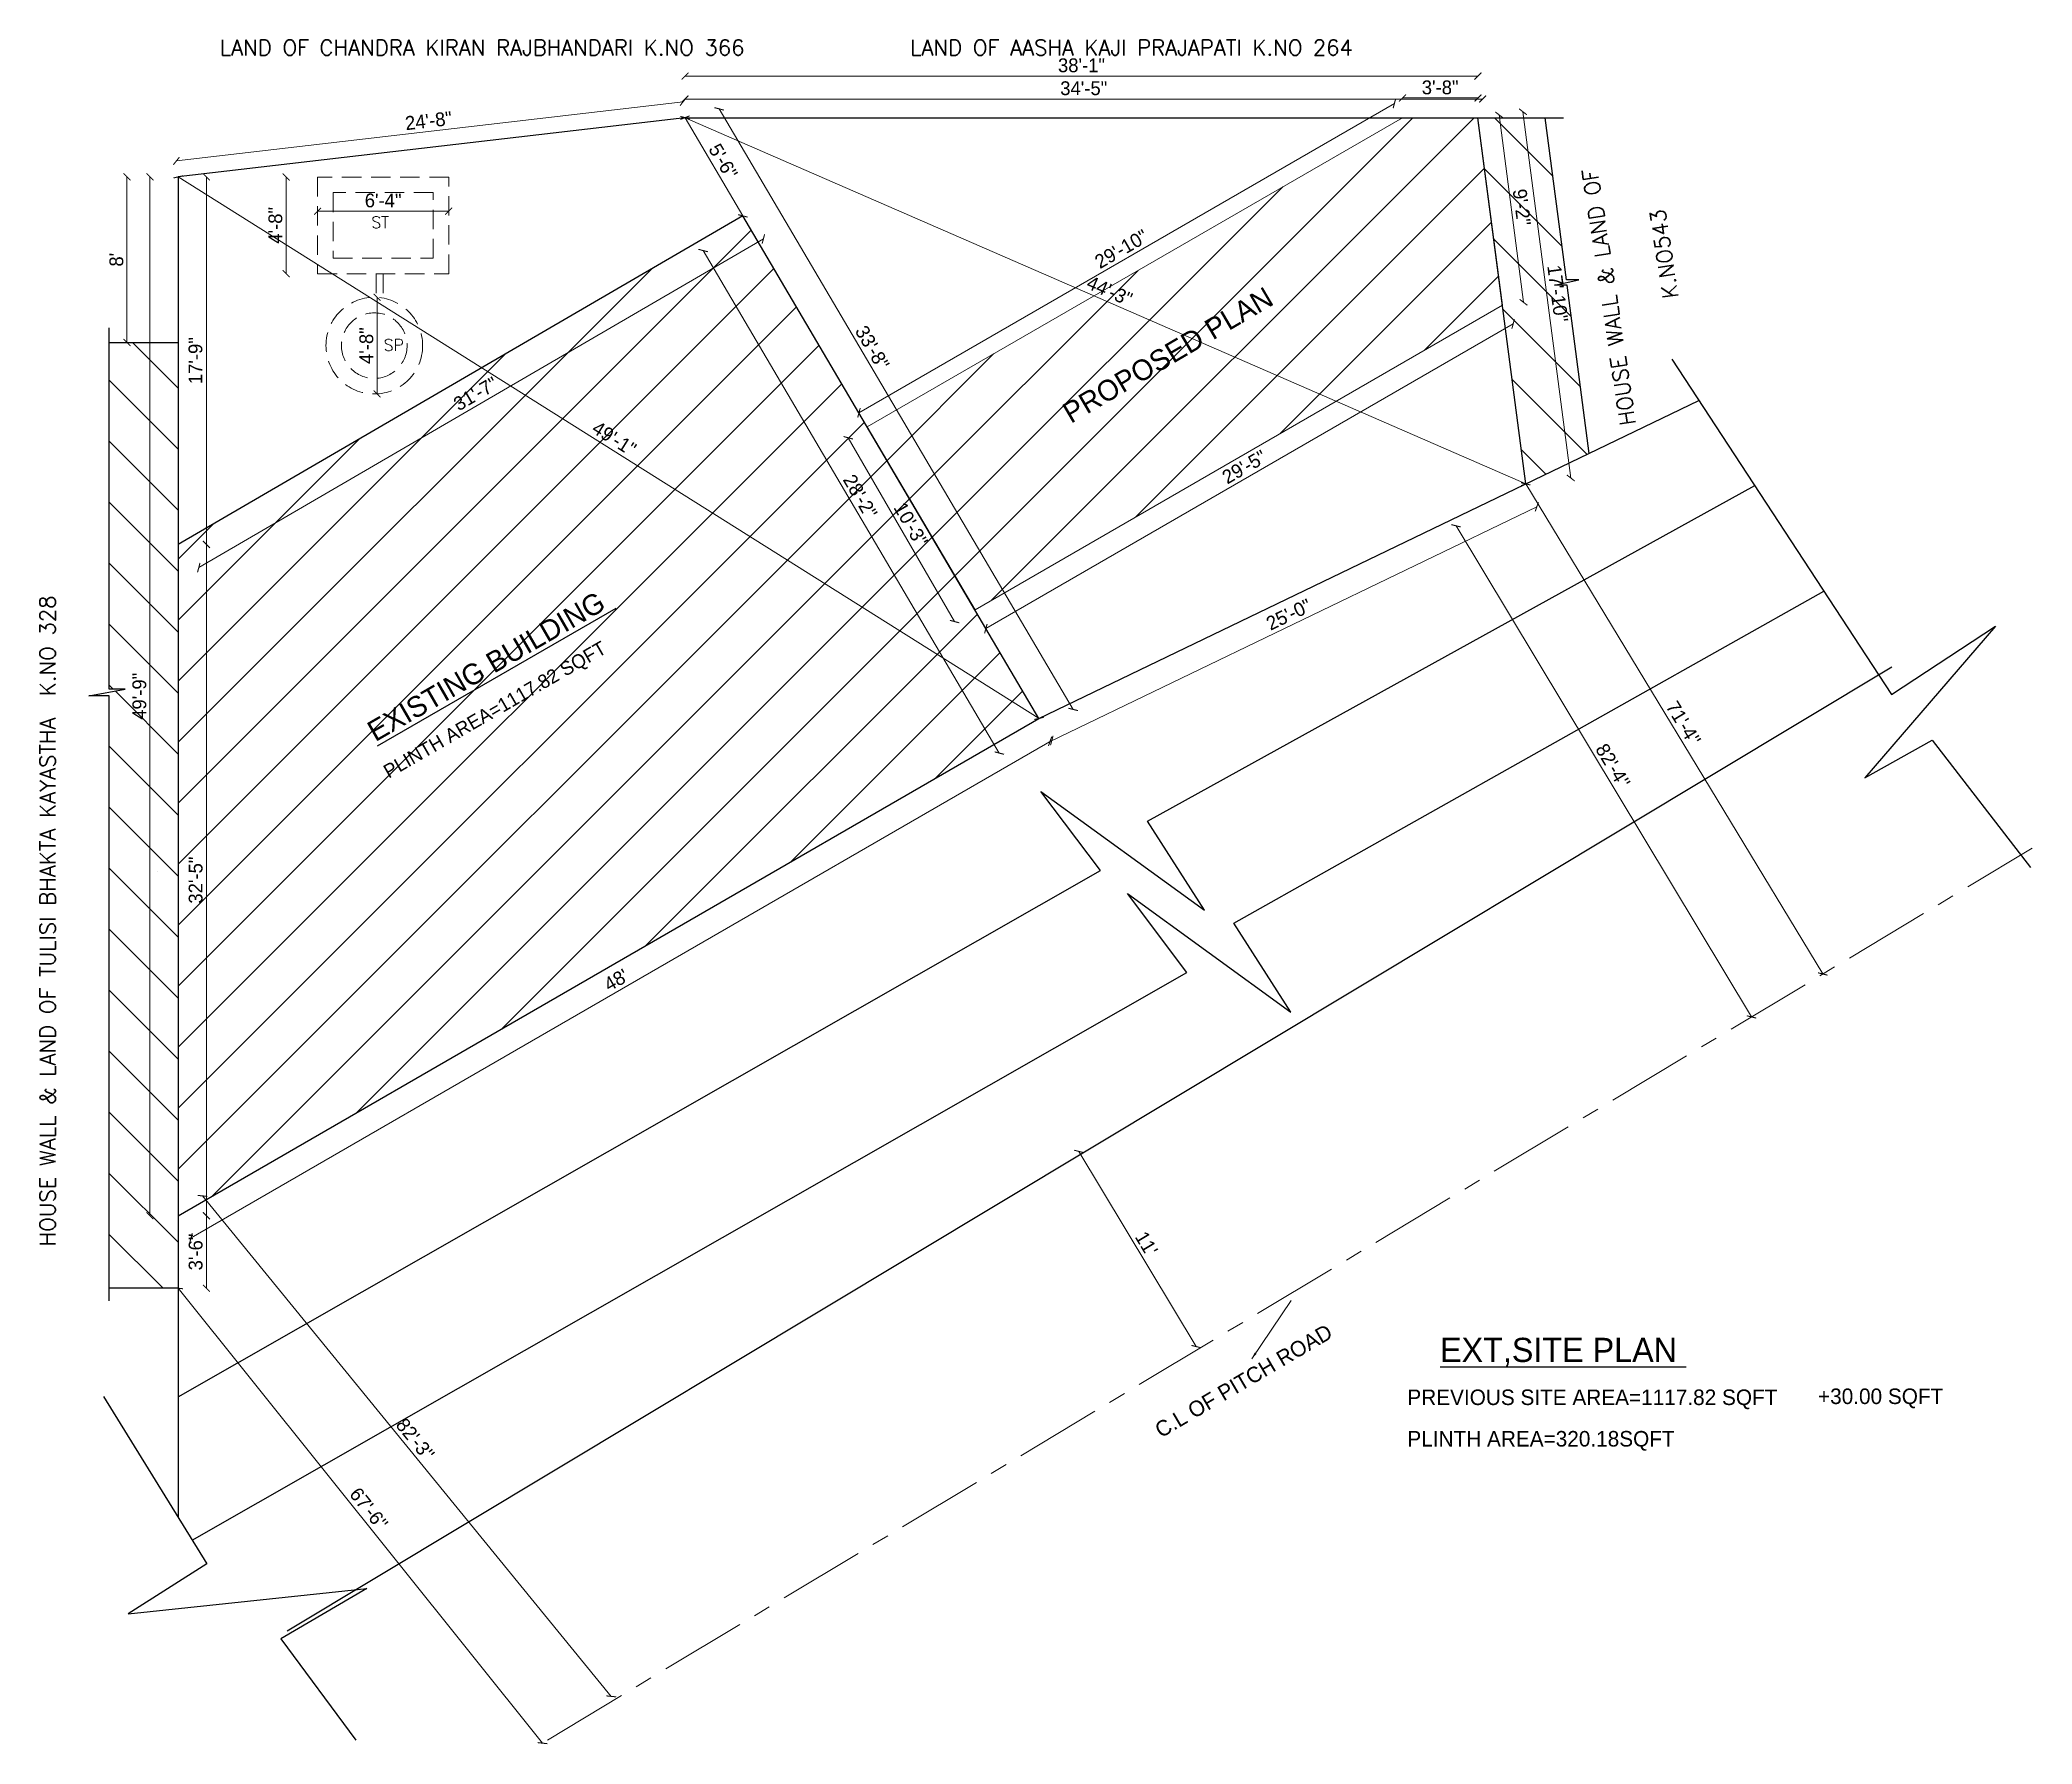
# Model space of a CAD drawing. Header units: inches. Extents: x 20273 to 41102, y -4696 to -1121.
# Drawn here: x 20273 to 21428, y -4445 to -3458 of the extents above; entities that cross this region are included whole.
import ezdxf

# ---------------------------------------------------------------- set-up
doc = ezdxf.new("R2010")
doc.units = ezdxf.units.IN
doc.header["$LTSCALE"] = 5
doc.header["$MEASUREMENT"] = 0
doc.linetypes.add('CENTER', pattern=[2, 1.25, -0.25, 0.25, -0.25])
doc.linetypes.add('HIDDEN', pattern=[0.375, 0.25, -0.125])
doc.layers.add('A-WALL', color=7, linetype='Continuous', lineweight=9)
doc.layers.add('HATCH', color=253, linetype='Continuous', lineweight=0)
for name, color, linetype in [('DIM', 5, 'Continuous'), ('TEXT', 6, 'Continuous'), ('WALL', 7, 'Continuous')]:
    doc.layers.add(name, color=color, linetype=linetype)
doc.styles.add('ROMANS', font='romans.shx', dxfattribs={"width": 0.8})
doc.styles.add('tt', font='stylu.ttf', dxfattribs={"height": 8})
doc.dimstyles.new('Copy(2) of STANDARD', dxfattribs={"dimtxt": 2, "dimasz": 4, "dimexe": 0, "dimexo": 0, "dimgap": 2, "dimtad": 1, "dimdec": 0, "dimzin": 0, "dimdsep": 46, "dimlunit": 3, "dimtxsty": 'tt', "dimblk": 'ARCHTICK', "dimcen": 0.0505, "dimse1": 1, "dimse2": 1, "dimclrd": 5, "dimclre": 5, "dimclrt": 7, "dimadec": 1, "dimazin": 0, "dimtm": 1e-09, "dimtfac": 1, "dimtdec": 0, "dimtofl": 0, "dimtmove": 1, "dimatfit": 3, "dimfxl": 1, "dimtolj": 2, "dimtzin": 0, "dimlwd": 13, "dimarcsym": 0})
pattern_1 = [(135, (-730.565, -18673.39), (-17.67767, -17.67767), [])]

# ---------------------------------------------------------------- blocks, each defined once
blk = doc.blocks.new('_ArchTick')
at = {"color": 0, "linetype": 'ByBlock', "const_width": 0.15}
blk.add_lwpolyline([(-0.5, -0.5), (0.5, 0.5)], dxfattribs=at)
blk = doc.blocks.new('*D298')
at = {"layer": 'Defpoints', "color": 0, "ltscale": 5, "transparency": 16777216}
for p in [(21062.9, -3503), (20748, -3674), (20752.8, -3682.2)]:
    blk.add_point(p, dxfattribs=at)
at = {"layer": 'DIM', "color": 5, "lineweight": 13, "ltscale": 5, "transparency": 16777216}
blk.add_line((21058.2, -3494.8), (20748, -3674), dxfattribs=at)
at = {"layer": 'DIM', "color": 5, "lineweight": 13, "ltscale": 5, "transparency": 16777216, "xscale": 4, "yscale": 4, "zscale": 4}
for p, rotation in [((21058.2, -3494.8), 30.02282740669304), ((20748, -3674), 210.022827406693)]:
    blk.add_blockref('_ArchTick', p, dxfattribs=dict(at, rotation=rotation))
at = {"layer": 'DIM', "color": 7, "ltscale": 5, "transparency": 16777216, "insert": (20900, -3579.1), "char_height": 8, "attachment_point": 5, "rotation": 30.0228, "style": 'tt'}
blk.add_mtext('\\A2;29\'-10"', dxfattribs=at)
blk = doc.blocks.new('*D299')
at = {"layer": 'Defpoints', "color": 0, "ltscale": 5, "transparency": 16777216}
for p in [(21120.7, -3611.6), (21127, -3622.5), (20815.2, -3788.2)]:
    blk.add_point(p, dxfattribs=at)
at = {"layer": 'DIM', "color": 5, "lineweight": 13, "ltscale": 5, "transparency": 16777216}
blk.add_line((20821.5, -3799.1), (21127, -3622.5), dxfattribs=at)
at = {"layer": 'DIM', "color": 5, "lineweight": 13, "ltscale": 5, "transparency": 16777216, "xscale": 4, "yscale": 4, "zscale": 4}
for p, rotation in [((21127, -3622.5), 30.02282740669302), ((20821.5, -3799.1), 210.022827406693)]:
    blk.add_blockref('_ArchTick', p, dxfattribs=dict(at, rotation=rotation))
at = {"layer": 'DIM', "color": 7, "ltscale": 5, "transparency": 16777216, "insert": (20971.2, -3705.4), "char_height": 8, "attachment_point": 5, "rotation": 30.0228, "style": 'tt'}
blk.add_mtext('\\A2;29\'-5"', dxfattribs=at)
blk = doc.blocks.new('*D300')
at = {"layer": 'Defpoints', "color": 0, "ltscale": 5, "transparency": 16777216}
for p in [(21106.6, -3491.6), (21062.9, -3503), (21106.6, -3503)]:
    blk.add_point(p, dxfattribs=at)
at = {"layer": 'DIM', "color": 5, "lineweight": 13, "ltscale": 5, "transparency": 16777216}
blk.add_line((21062.9, -3491.6), (21106.6, -3491.6), dxfattribs=at)
at = {"layer": 'DIM', "color": 5, "lineweight": 13, "ltscale": 5, "transparency": 16777216, "xscale": 4, "yscale": 4, "zscale": 4, "rotation": 180}
blk.add_blockref('_ArchTick', (21062.9, -3491.6), dxfattribs=at)
at = {"layer": 'DIM', "color": 5, "lineweight": 13, "ltscale": 5, "transparency": 16777216, "xscale": 4, "yscale": 4, "zscale": 4}
blk.add_blockref('_ArchTick', (21106.6, -3491.6), dxfattribs=at)
at = {"layer": 'DIM', "color": 7, "ltscale": 5, "transparency": 16777216, "insert": (21084.7, -3485.5), "char_height": 8, "attachment_point": 5, "style": 'tt'}
blk.add_mtext('\\A2;3\'-8"', dxfattribs=at)
blk = doc.blocks.new('*D301')
at = {"layer": 'Defpoints', "color": 0, "ltscale": 5, "transparency": 16777216}
for p in [(21106.6, -3503), (21118.9, -3501.4), (21120.7, -3611.6)]:
    blk.add_point(p, dxfattribs=at)
at = {"layer": 'DIM', "color": 5, "lineweight": 13, "ltscale": 5, "transparency": 16777216}
blk.add_line((21133, -3610), (21118.9, -3501.4), dxfattribs=at)
at = {"layer": 'DIM', "color": 5, "lineweight": 13, "ltscale": 5, "transparency": 16777216, "xscale": 4, "yscale": 4, "zscale": 4}
for p, rotation in [((21118.9, -3501.4), 97.43550611294413), ((21133, -3610), 277.4355061129441)]:
    blk.add_blockref('_ArchTick', p, dxfattribs=dict(at, rotation=rotation))
at = {"layer": 'DIM', "color": 7, "ltscale": 5, "transparency": 16777216, "insert": (21132, -3554.9), "char_height": 8, "attachment_point": 5, "rotation": 277.4355, "style": 'tt'}
blk.add_mtext('\\A2;9\'-2"', dxfattribs=at)
blk = doc.blocks.new('*D302')
at = {"layer": 'Defpoints', "color": 0, "ltscale": 5, "transparency": 16777216}
for p in [(20752.8, -3682.2), (20803.4, -3795), (20815.2, -3788.2)]:
    blk.add_point(p, dxfattribs=at)
at = {"layer": 'DIM', "color": 5, "lineweight": 13, "ltscale": 5, "transparency": 16777216}
blk.add_line((20741.8, -3688.5), (20803.4, -3795), dxfattribs=at)
at = {"layer": 'DIM', "color": 5, "lineweight": 13, "ltscale": 5, "transparency": 16777216, "xscale": 4, "yscale": 4, "zscale": 4}
for p, rotation in [((20741.8, -3688.5), 120.0228274066971), ((20803.4, -3795), 300.0228274066972)]:
    blk.add_blockref('_ArchTick', p, dxfattribs=dict(at, rotation=rotation))
at = {"layer": 'DIM', "color": 7, "ltscale": 5, "transparency": 16777216, "insert": (20778, -3738.7), "char_height": 8, "attachment_point": 5, "rotation": 300.0228, "style": 'tt'}
blk.add_mtext('\\A2;10\'-3"', dxfattribs=at)
blk = doc.blocks.new('*D335')
at = {"layer": 'Defpoints', "color": 0, "ltscale": 5, "transparency": 16777216}
for p in [(20647.2, -3503), (20647.2, -3503), (21134.3, -3715.2)]:
    blk.add_point(p, dxfattribs=at)
at = {"layer": 'DIM', "color": 5, "lineweight": 13, "ltscale": 5, "transparency": 16777216}
blk.add_line((21134.3, -3715.2), (20647.2, -3503), dxfattribs=at)
at = {"layer": 'DIM', "color": 5, "lineweight": 13, "ltscale": 5, "transparency": 16777216, "xscale": 4, "yscale": 4, "zscale": 4}
for p, rotation in [((20647.2, -3503), 156.4590553134295), ((21134.3, -3715.2), 336.4590553134295)]:
    blk.add_blockref('_ArchTick', p, dxfattribs=dict(at, rotation=rotation))
at = {"layer": 'DIM', "color": 7, "ltscale": 5, "transparency": 16777216, "insert": (20893.2, -3603.4), "char_height": 8, "attachment_point": 5, "rotation": 336.4591, "style": 'tt'}
blk.add_mtext('\\A2;44\'-3"', dxfattribs=at)
blk = doc.blocks.new('*D336')
at = {"layer": 'Defpoints', "color": 0, "ltscale": 5, "transparency": 16777216}
for p in [(20698.2, -3479.5), (20667, -3497.9), (20903.3, -3827.6)]:
    blk.add_point(p, dxfattribs=at)
at = {"layer": 'DIM', "color": 5, "lineweight": 13, "ltscale": 5, "transparency": 16777216}
blk.add_line((20872.1, -3845.9), (20667, -3497.9), dxfattribs=at)
at = {"layer": 'DIM', "color": 5, "lineweight": 13, "ltscale": 5, "transparency": 16777216, "xscale": 4, "yscale": 4, "zscale": 4}
for p, rotation in [((20667, -3497.9), 120.5085900979851), ((20872.1, -3845.9), 300.5085900979851)]:
    blk.add_blockref('_ArchTick', p, dxfattribs=dict(at, rotation=rotation))
at = {"layer": 'DIM', "color": 7, "ltscale": 5, "transparency": 16777216, "insert": (20755.7, -3636.3), "char_height": 8, "attachment_point": 5, "rotation": 300.5086, "style": 'tt'}
blk.add_mtext('\\A2;33\'-8"', dxfattribs=at)
blk = doc.blocks.new('*D337')
at = {"layer": 'Defpoints', "color": 0, "ltscale": 5, "transparency": 16777216}
for p in [(20353.6, -3537.3), (20852.3, -3851.1), (20852.3, -3851.1)]:
    blk.add_point(p, dxfattribs=at)
at = {"layer": 'DIM', "color": 5, "lineweight": 13, "ltscale": 5, "transparency": 16777216}
blk.add_line((20353.6, -3537.3), (20852.3, -3851.1), dxfattribs=at)
at = {"layer": 'DIM', "color": 5, "lineweight": 13, "ltscale": 5, "transparency": 16777216, "xscale": 4, "yscale": 4, "zscale": 4}
for p, rotation in [((20353.6, -3537.3), 147.8211343331415), ((20852.3, -3851.1), 327.8211343331415)]:
    blk.add_blockref('_ArchTick', p, dxfattribs=dict(at, rotation=rotation))
at = {"layer": 'DIM', "color": 7, "ltscale": 5, "transparency": 16777216, "insert": (20606.2, -3688.9), "char_height": 8, "attachment_point": 5, "rotation": 327.8211, "style": 'tt'}
blk.add_mtext('\\A2;49\'-1"', dxfattribs=at)
blk = doc.blocks.new('*D338')
at = {"layer": 'Defpoints', "color": 0, "ltscale": 5, "transparency": 16777216}
for p in [(21106.6, -3478.9), (20647.2, -3503), (21106.6, -3503)]:
    blk.add_point(p, dxfattribs=at)
at = {"layer": 'DIM', "color": 5, "lineweight": 13, "ltscale": 5, "transparency": 16777216}
blk.add_line((20647.2, -3478.9), (21106.6, -3478.9), dxfattribs=at)
at = {"layer": 'DIM', "color": 5, "lineweight": 13, "ltscale": 5, "transparency": 16777216, "xscale": 4, "yscale": 4, "zscale": 4, "rotation": 180}
blk.add_blockref('_ArchTick', (20647.2, -3478.9), dxfattribs=at)
at = {"layer": 'DIM', "color": 5, "lineweight": 13, "ltscale": 5, "transparency": 16777216, "xscale": 4, "yscale": 4, "zscale": 4}
blk.add_blockref('_ArchTick', (21106.6, -3478.9), dxfattribs=at)
at = {"layer": 'DIM', "color": 7, "ltscale": 5, "transparency": 16777216, "insert": (20876.9, -3472.7), "char_height": 8, "attachment_point": 5, "style": 'tt'}
blk.add_mtext('\\A2;38\'-1"', dxfattribs=at)
blk = doc.blocks.new('*D339')
at = {"layer": 'Defpoints', "color": 0, "ltscale": 5, "transparency": 16777216}
for p in [(20646.1, -3493.8), (20647.2, -3503), (20353.6, -3537.3)]:
    blk.add_point(p, dxfattribs=at)
at = {"layer": 'DIM', "color": 5, "lineweight": 13, "ltscale": 5, "transparency": 16777216}
blk.add_line((20352.5, -3528.1), (20646.1, -3493.8), dxfattribs=at)
at = {"layer": 'DIM', "color": 5, "lineweight": 13, "ltscale": 5, "transparency": 16777216, "xscale": 4, "yscale": 4, "zscale": 4}
for p, rotation in [((20646.1, -3493.8), 6.656485109489182), ((20352.5, -3528.1), 186.6564851094892)]:
    blk.add_blockref('_ArchTick', p, dxfattribs=dict(at, rotation=rotation))
at = {"layer": 'DIM', "color": 7, "ltscale": 5, "transparency": 16777216, "insert": (20498.6, -3504.8), "char_height": 8, "attachment_point": 5, "rotation": 6.6565, "style": 'tt'}
blk.add_mtext('\\A2;24\'-8"', dxfattribs=at)
blk = doc.blocks.new('*D340')
at = {"layer": 'Defpoints', "color": 0, "ltscale": 5, "transparency": 16777216}
for p in [(20337.2, -3537.3), (20353.6, -3537.3), (20353.6, -4139.3)]:
    blk.add_point(p, dxfattribs=at)
at = {"layer": 'DIM', "color": 5, "lineweight": 13, "ltscale": 5, "transparency": 16777216}
blk.add_line((20337.2, -4139.3), (20337.2, -3537.3), dxfattribs=at)
at = {"layer": 'DIM', "color": 5, "lineweight": 13, "ltscale": 5, "transparency": 16777216, "xscale": 4, "yscale": 4, "zscale": 4}
for p, rotation in [((20337.2, -3537.3), 90), ((20337.2, -4139.3), 270)]:
    blk.add_blockref('_ArchTick', p, dxfattribs=dict(at, rotation=rotation))
at = {"layer": 'DIM', "color": 7, "ltscale": 5, "transparency": 16777216, "insert": (20331.1, -3838.3), "char_height": 8, "attachment_point": 5, "rotation": 90, "style": 'tt'}
blk.add_mtext('\\A2;49\'-9"', dxfattribs=at)
blk = doc.blocks.new('*D341')
at = {"layer": 'Defpoints', "color": 0, "ltscale": 5, "transparency": 16777216}
for p in [(21134.3, -3715.2), (21140.7, -3728.5), (20852.3, -3851.1)]:
    blk.add_point(p, dxfattribs=at)
at = {"layer": 'DIM', "color": 5, "lineweight": 13, "ltscale": 5, "transparency": 16777216}
blk.add_line((20858.7, -3864.4), (21140.7, -3728.5), dxfattribs=at)
at = {"layer": 'DIM', "color": 5, "lineweight": 13, "ltscale": 5, "transparency": 16777216, "xscale": 4, "yscale": 4, "zscale": 4}
for p, rotation in [((21140.7, -3728.5), 25.72641114425566), ((20858.7, -3864.4), 205.7264111442556)]:
    blk.add_blockref('_ArchTick', p, dxfattribs=dict(at, rotation=rotation))
at = {"layer": 'DIM', "color": 7, "ltscale": 5, "transparency": 16777216, "insert": (20997, -3790.9), "char_height": 8, "attachment_point": 5, "rotation": 25.7264, "style": 'tt'}
blk.add_mtext('\\A2;25\'-0"', dxfattribs=at)
blk = doc.blocks.new('*D342')
at = {"layer": 'Defpoints', "color": 0, "ltscale": 5, "transparency": 16777216}
for p in [(20353.6, -4139.3), (20604.5, -4417.8), (20590.4, -4429.3)]:
    blk.add_point(p, dxfattribs=at)
at = {"layer": 'DIM', "color": 5, "lineweight": 13, "ltscale": 5, "transparency": 16777216}
blk.add_line((20367.7, -4127.8), (20604.5, -4417.8), dxfattribs=at)
at = {"layer": 'DIM', "color": 5, "lineweight": 13, "ltscale": 5, "transparency": 16777216, "xscale": 4, "yscale": 4, "zscale": 4}
for p, rotation in [((20367.7, -4127.8), 129.2346719250575), ((20604.5, -4417.8), 309.2346719250575)]:
    blk.add_blockref('_ArchTick', p, dxfattribs=dict(at, rotation=rotation))
at = {"layer": 'DIM', "color": 7, "ltscale": 5, "transparency": 16777216, "insert": (20490.9, -4268.9), "char_height": 8, "attachment_point": 5, "rotation": 309.2347, "style": 'tt'}
blk.add_mtext("\\A2;82'-3''", dxfattribs=at)
blk = doc.blocks.new('*D343')
at = {"layer": 'Defpoints', "color": 0, "ltscale": 5, "transparency": 16777216}
for p in [(21134.3, -3715.2), (21305.4, -3999.8), (21265.1, -4024.1)]:
    blk.add_point(p, dxfattribs=at)
at = {"layer": 'DIM', "color": 5, "lineweight": 13, "ltscale": 5, "transparency": 16777216}
blk.add_line((21093.9, -3739.5), (21265.1, -4024.1), dxfattribs=at)
at = {"layer": 'DIM', "color": 5, "lineweight": 13, "ltscale": 5, "transparency": 16777216, "xscale": 4, "yscale": 4, "zscale": 4}
for p, rotation in [((21093.9, -3739.5), 121.0209575035025), ((21265.1, -4024.1), 301.0209575035025)]:
    blk.add_blockref('_ArchTick', p, dxfattribs=dict(at, rotation=rotation))
at = {"layer": 'DIM', "color": 7, "ltscale": 5, "transparency": 16777216, "insert": (21184.8, -3878.6), "char_height": 8, "attachment_point": 5, "rotation": 301.021, "style": 'tt'}
blk.add_mtext("\\A2;82'-4''", dxfattribs=at)
blk = doc.blocks.new('*D344')
at = {"layer": 'Defpoints', "color": 0, "ltscale": 5, "transparency": 16777216}
for p in [(20875.4, -4102), (20875.4, -4102), (20943.4, -4215.1)]:
    blk.add_point(p, dxfattribs=at)
at = {"layer": 'DIM', "color": 5, "lineweight": 13, "ltscale": 5, "transparency": 16777216}
blk.add_line((20943.4, -4215.1), (20875.4, -4102), dxfattribs=at)
at = {"layer": 'DIM', "color": 5, "lineweight": 13, "ltscale": 5, "transparency": 16777216, "xscale": 4, "yscale": 4, "zscale": 4}
for p, rotation in [((20875.4, -4102), 120.9954618466229), ((20943.4, -4215.1), 300.9954618466229)]:
    blk.add_blockref('_ArchTick', p, dxfattribs=dict(at, rotation=rotation))
at = {"layer": 'DIM', "color": 7, "ltscale": 5, "transparency": 16777216, "insert": (20914.6, -4155.4), "char_height": 8, "attachment_point": 5, "rotation": 300.9955, "style": 'tt'}
blk.add_mtext("\\A2;11'", dxfattribs=at)
blk = doc.blocks.new('*D345')
at = {"layer": 'Defpoints', "color": 0, "ltscale": 5, "transparency": 16777216}
for p in [(21134.3, -3715.2), (21306.4, -3999.2), (21306.4, -3999.2)]:
    blk.add_point(p, dxfattribs=at)
at = {"layer": 'DIM', "color": 5, "lineweight": 13, "ltscale": 5, "transparency": 16777216}
blk.add_line((21134.3, -3715.2), (21306.4, -3999.2), dxfattribs=at)
at = {"layer": 'DIM', "color": 5, "lineweight": 13, "ltscale": 5, "transparency": 16777216, "xscale": 4, "yscale": 4, "zscale": 4}
for p, rotation in [((21134.3, -3715.2), 121.229914251942), ((21306.4, -3999.2), 301.229914251942)]:
    blk.add_blockref('_ArchTick', p, dxfattribs=dict(at, rotation=rotation))
at = {"layer": 'DIM', "color": 7, "ltscale": 5, "transparency": 16777216, "insert": (21225.7, -3853.9), "char_height": 8, "attachment_point": 5, "rotation": 301.2299, "style": 'tt'}
blk.add_mtext("\\A2;71'-4''", dxfattribs=at)
blk = doc.blocks.new('*D346')
at = {"layer": 'Defpoints', "color": 0, "ltscale": 5, "transparency": 16777216}
for p in [(20353.6, -4181.3), (20564.6, -4444.9), (20564.6, -4444.9)]:
    blk.add_point(p, dxfattribs=at)
at = {"layer": 'DIM', "color": 5, "lineweight": 13, "ltscale": 5, "transparency": 16777216}
blk.add_line((20353.6, -4181.3), (20564.6, -4444.9), dxfattribs=at)
at = {"layer": 'DIM', "color": 5, "lineweight": 13, "ltscale": 5, "transparency": 16777216, "xscale": 4, "yscale": 4, "zscale": 4}
for p, rotation in [((20353.6, -4181.3), 128.6745829796087), ((20564.6, -4444.9), 308.6745829796087)]:
    blk.add_blockref('_ArchTick', p, dxfattribs=dict(at, rotation=rotation))
at = {"layer": 'DIM', "color": 7, "ltscale": 5, "transparency": 16777216, "insert": (20464, -4309.1), "char_height": 8, "attachment_point": 5, "rotation": 308.6746, "style": 'tt'}
blk.add_mtext("\\A2;67'-6''", dxfattribs=at)
blk = doc.blocks.new('*D347')
at = {"layer": 'Defpoints', "color": 0, "ltscale": 5, "transparency": 16777216}
for p in [(21106.6, -3503), (21134.3, -3715.2), (21160.4, -3711.8)]:
    blk.add_point(p, dxfattribs=at)
at = {"layer": 'DIM', "color": 5, "lineweight": 13, "ltscale": 5, "transparency": 16777216}
blk.add_line((21132.7, -3499.6), (21160.4, -3711.8), dxfattribs=at)
at = {"layer": 'DIM', "color": 5, "lineweight": 13, "ltscale": 5, "transparency": 16777216, "xscale": 4, "yscale": 4, "zscale": 4}
for p, rotation in [((21132.7, -3499.6), 97.43550611295254), ((21160.4, -3711.8), 277.4355061129525)]:
    blk.add_blockref('_ArchTick', p, dxfattribs=dict(at, rotation=rotation))
at = {"layer": 'DIM', "color": 7, "ltscale": 5, "transparency": 16777216, "insert": (21152.8, -3604.9), "char_height": 8, "attachment_point": 5, "rotation": 277.4355, "style": 'tt'}
blk.add_mtext('\\A2;17\'-10"', dxfattribs=at)
blk = doc.blocks.new('*D348')
at = {"layer": 'Defpoints', "color": 0, "ltscale": 5, "transparency": 16777216}
for p in [(20468.2, -3607.1), (20466.1, -3663.1), (20468.8, -3663.1)]:
    blk.add_point(p, dxfattribs=at)
at = {"layer": 'DIM', "color": 5, "lineweight": 13, "ltscale": 5, "transparency": 16777216}
blk.add_line((20468.8, -3607.1), (20468.8, -3663.1), dxfattribs=at)
at = {"layer": 'DIM', "color": 5, "lineweight": 13, "ltscale": 5, "transparency": 16777216, "xscale": 4, "yscale": 4, "zscale": 4}
for p, rotation in [((20468.8, -3607.1), 90), ((20468.8, -3663.1), 270)]:
    blk.add_blockref('_ArchTick', p, dxfattribs=dict(at, rotation=rotation))
at = {"layer": 'DIM', "color": 7, "ltscale": 5, "transparency": 16777216, "insert": (20462.6, -3635.1), "char_height": 8, "attachment_point": 5, "rotation": 90, "style": 'tt'}
blk.add_mtext('\\A2;4\'-8"', dxfattribs=at)
blk = doc.blocks.new('*D349')
at = {"layer": 'Defpoints', "color": 0, "ltscale": 5, "transparency": 16777216}
for p in [(20434.3, -3537.4), (20416.1, -3593.4), (20434.3, -3593.4)]:
    blk.add_point(p, dxfattribs=at)
at = {"layer": 'DIM', "color": 5, "lineweight": 13, "ltscale": 5, "transparency": 16777216}
blk.add_line((20416.1, -3537.4), (20416.1, -3593.4), dxfattribs=at)
at = {"layer": 'DIM', "color": 5, "lineweight": 13, "ltscale": 5, "transparency": 16777216, "xscale": 4, "yscale": 4, "zscale": 4}
for p, rotation in [((20416.1, -3537.4), 90), ((20416.1, -3593.4), 270)]:
    blk.add_blockref('_ArchTick', p, dxfattribs=dict(at, rotation=rotation))
at = {"layer": 'DIM', "color": 7, "ltscale": 5, "transparency": 16777216, "insert": (20409.9, -3565.4), "char_height": 8, "attachment_point": 5, "rotation": 90, "style": 'tt'}
blk.add_mtext('\\A2;4\'-8"', dxfattribs=at)
blk = doc.blocks.new('*D350')
at = {"layer": 'Defpoints', "color": 0, "ltscale": 5, "transparency": 16777216}
for p in [(20434.3, -3566.4), (20510.3, -3557.2), (20510.3, -3566.4)]:
    blk.add_point(p, dxfattribs=at)
at = {"layer": 'DIM', "color": 5, "lineweight": 13, "ltscale": 5, "transparency": 16777216}
blk.add_line((20434.3, -3557.2), (20510.3, -3557.2), dxfattribs=at)
at = {"layer": 'DIM', "color": 5, "lineweight": 13, "ltscale": 5, "transparency": 16777216, "xscale": 4, "yscale": 4, "zscale": 4, "rotation": 180}
blk.add_blockref('_ArchTick', (20434.3, -3557.2), dxfattribs=at)
at = {"layer": 'DIM', "color": 5, "lineweight": 13, "ltscale": 5, "transparency": 16777216, "xscale": 4, "yscale": 4, "zscale": 4}
blk.add_blockref('_ArchTick', (20510.3, -3557.2), dxfattribs=at)
at = {"layer": 'DIM', "color": 7, "ltscale": 5, "transparency": 16777216, "insert": (20472.3, -3551), "char_height": 8, "attachment_point": 5, "style": 'tt'}
blk.add_mtext('\\A2;6\'-4"', dxfattribs=at)
blk = doc.blocks.new('*D351')
at = {"layer": 'Defpoints', "color": 0, "ltscale": 5, "transparency": 16777216}
for p in [(20353.6, -3537.3), (20369.9, -3537.3), (20353.6, -3750.3)]:
    blk.add_point(p, dxfattribs=at)
at = {"layer": 'DIM', "color": 5, "lineweight": 13, "ltscale": 5, "transparency": 16777216}
blk.add_line((20369.9, -3750.3), (20369.9, -3537.3), dxfattribs=at)
at = {"layer": 'DIM', "color": 5, "lineweight": 13, "ltscale": 5, "transparency": 16777216, "xscale": 4, "yscale": 4, "zscale": 4}
for p, rotation in [((20369.9, -3537.3), 90), ((20369.9, -3750.3), 270)]:
    blk.add_blockref('_ArchTick', p, dxfattribs=dict(at, rotation=rotation))
at = {"layer": 'DIM', "color": 7, "ltscale": 5, "transparency": 16777216, "insert": (20363.6, -3643.8), "char_height": 8, "attachment_point": 5, "rotation": 90, "style": 'tt'}
blk.add_mtext('\\A2;17\'-9"', dxfattribs=at)
blk = doc.blocks.new('*D352')
at = {"layer": 'Defpoints', "color": 0, "ltscale": 5, "transparency": 16777216}
for p in [(20384.3, -3750.3), (20369.9, -4139.3), (20384.3, -4139.3)]:
    blk.add_point(p, dxfattribs=at)
at = {"layer": 'DIM', "color": 5, "lineweight": 13, "ltscale": 5, "transparency": 16777216}
blk.add_line((20369.9, -3750.3), (20369.9, -4139.3), dxfattribs=at)
at = {"layer": 'DIM', "color": 5, "lineweight": 13, "ltscale": 5, "transparency": 16777216, "xscale": 4, "yscale": 4, "zscale": 4}
for p, rotation in [((20369.9, -3750.3), 90), ((20369.9, -4139.3), 270)]:
    blk.add_blockref('_ArchTick', p, dxfattribs=dict(at, rotation=rotation))
at = {"layer": 'DIM', "color": 7, "ltscale": 5, "transparency": 16777216, "insert": (20363.7, -3944.8), "char_height": 8, "attachment_point": 5, "rotation": 90, "style": 'tt'}
blk.add_mtext('\\A2;32\'-5"', dxfattribs=at)
blk = doc.blocks.new('*D353')
at = {"layer": 'Defpoints', "color": 0, "ltscale": 5, "transparency": 16777216}
for p in [(20731.7, -3536.4), (20903.3, -3827.6), (20829.3, -3871.2)]:
    blk.add_point(p, dxfattribs=at)
at = {"layer": 'DIM', "color": 5, "lineweight": 13, "ltscale": 5, "transparency": 16777216}
blk.add_line((20657.7, -3580), (20829.3, -3871.2), dxfattribs=at)
at = {"layer": 'DIM', "color": 5, "lineweight": 13, "ltscale": 5, "transparency": 16777216, "xscale": 4, "yscale": 4, "zscale": 4}
for p, rotation in [((20657.7, -3580), 120.5085900979856), ((20829.3, -3871.2), 300.5085900979856)]:
    blk.add_blockref('_ArchTick', p, dxfattribs=dict(at, rotation=rotation))
at = {"layer": 'DIM', "color": 7, "ltscale": 5, "transparency": 16777216, "insert": (20748.7, -3722.5), "char_height": 8, "attachment_point": 5, "rotation": 300.5086, "style": 'tt'}
blk.add_mtext('\\A2;28\'-2"', dxfattribs=at)
blk = doc.blocks.new('*D354')
at = {"layer": 'Defpoints', "color": 0, "ltscale": 5, "transparency": 16777216}
for p in [(20680.7, -3552.8), (20692.6, -3573.3), (20353.6, -3743.2)]:
    blk.add_point(p, dxfattribs=at)
at = {"layer": 'DIM', "color": 5, "lineweight": 13, "ltscale": 5, "transparency": 16777216}
blk.add_line((20365.5, -3763.7), (20692.6, -3573.3), dxfattribs=at)
at = {"layer": 'DIM', "color": 5, "lineweight": 13, "ltscale": 5, "transparency": 16777216, "xscale": 4, "yscale": 4, "zscale": 4}
for p, rotation in [((20692.6, -3573.3), 30.20167562402278), ((20365.5, -3763.7), 210.2016756240228)]:
    blk.add_blockref('_ArchTick', p, dxfattribs=dict(at, rotation=rotation))
at = {"layer": 'DIM', "color": 7, "ltscale": 5, "transparency": 16777216, "insert": (20525.9, -3663), "char_height": 8, "attachment_point": 5, "rotation": 30.2017, "style": 'tt'}
blk.add_mtext('\\A2;31\'-7"', dxfattribs=at)
blk = doc.blocks.new('*D355')
at = {"layer": 'Defpoints', "color": 0, "ltscale": 5, "transparency": 16777216}
for p in [(20852.3, -3851.1), (20859.7, -3863.9), (20353.6, -4139.3)]:
    blk.add_point(p, dxfattribs=at)
at = {"layer": 'DIM', "color": 5, "lineweight": 13, "ltscale": 5, "transparency": 16777216}
blk.add_line((20361, -4152.1), (20859.7, -3863.9), dxfattribs=at)
at = {"layer": 'DIM', "color": 5, "lineweight": 13, "ltscale": 5, "transparency": 16777216, "xscale": 4, "yscale": 4, "zscale": 4}
for p, rotation in [((20859.7, -3863.9), 30.02282740668951), ((20361, -4152.1), 210.0228274066895)]:
    blk.add_blockref('_ArchTick', p, dxfattribs=dict(at, rotation=rotation))
at = {"layer": 'DIM', "color": 7, "ltscale": 5, "transparency": 16777216, "insert": (20607.3, -4002.7), "char_height": 8, "attachment_point": 5, "rotation": 30.0228, "style": 'tt'}
blk.add_mtext("\\A2;48'", dxfattribs=at)
blk = doc.blocks.new('*D356')
at = {"layer": 'Defpoints', "color": 0, "ltscale": 5, "transparency": 16777216}
for p in [(20382.1, -4139.3), (20369.9, -4181.3), (20382.1, -4181.3)]:
    blk.add_point(p, dxfattribs=at)
at = {"layer": 'DIM', "color": 5, "lineweight": 13, "ltscale": 5, "transparency": 16777216}
blk.add_line((20369.9, -4139.3), (20369.9, -4181.3), dxfattribs=at)
at = {"layer": 'DIM', "color": 5, "lineweight": 13, "ltscale": 5, "transparency": 16777216, "xscale": 4, "yscale": 4, "zscale": 4}
for p, rotation in [((20369.9, -4139.3), 90), ((20369.9, -4181.3), 270)]:
    blk.add_blockref('_ArchTick', p, dxfattribs=dict(at, rotation=rotation))
at = {"layer": 'DIM', "color": 7, "ltscale": 5, "transparency": 16777216, "insert": (20363.7, -4160.3), "char_height": 8, "attachment_point": 5, "rotation": 90, "style": 'tt'}
blk.add_mtext('\\A2;3\'-6"', dxfattribs=at)
blk = doc.blocks.new('*D357')
at = {"layer": 'Defpoints', "color": 0, "ltscale": 5, "transparency": 16777216}
for p in [(20323.9, -3537.3), (20353.6, -3537.3), (20340, -3633.3)]:
    blk.add_point(p, dxfattribs=at)
at = {"layer": 'DIM', "color": 5, "lineweight": 13, "ltscale": 5, "transparency": 16777216}
blk.add_line((20323.9, -3633.3), (20323.9, -3537.3), dxfattribs=at)
at = {"layer": 'DIM', "color": 5, "lineweight": 13, "ltscale": 5, "transparency": 16777216, "xscale": 4, "yscale": 4, "zscale": 4}
for p, rotation in [((20323.9, -3537.3), 90), ((20323.9, -3633.3), 270)]:
    blk.add_blockref('_ArchTick', p, dxfattribs=dict(at, rotation=rotation))
at = {"layer": 'DIM', "color": 7, "ltscale": 5, "transparency": 16777216, "insert": (20317.8, -3585.3), "char_height": 8, "attachment_point": 5, "rotation": 90, "style": 'tt'}
blk.add_mtext("\\A2;8'", dxfattribs=at)
blk = doc.blocks.new('*D361')
at = {"layer": 'Defpoints', "color": 0, "ltscale": 5, "transparency": 16777216}
for p in [(20647.2, -3503), (20647.2, -3503), (20680.7, -3559.9)]:
    blk.add_point(p, dxfattribs=at)
at = {"layer": 'DIM', "color": 5, "lineweight": 13, "ltscale": 5, "transparency": 16777216}
blk.add_line((20680.7, -3559.9), (20647.2, -3503), dxfattribs=at)
at = {"layer": 'DIM', "color": 5, "lineweight": 13, "ltscale": 5, "transparency": 16777216, "xscale": 4, "yscale": 4, "zscale": 4}
for p, rotation in [((20647.2, -3503), 120.5085900979771), ((20680.7, -3559.9), 300.5085900979771)]:
    blk.add_blockref('_ArchTick', p, dxfattribs=dict(at, rotation=rotation))
at = {"layer": 'DIM', "color": 7, "ltscale": 5, "transparency": 16777216, "insert": (20669.3, -3528.3), "char_height": 8, "attachment_point": 5, "rotation": 300.5086, "style": 'tt'}
blk.add_mtext('\\A2;5\'-6"', dxfattribs=at)
blk = doc.blocks.new('*D362')
at = {"layer": 'Defpoints', "color": 0, "ltscale": 5, "transparency": 16777216}
for p in [(21109.3, -3492.2), (20647.2, -3503), (21109.3, -3503)]:
    blk.add_point(p, dxfattribs=at)
at = {"layer": 'DIM', "color": 5, "lineweight": 13, "ltscale": 5, "transparency": 16777216}
blk.add_line((20647.2, -3492.2), (21109.3, -3492.2), dxfattribs=at)
at = {"layer": 'DIM', "color": 5, "lineweight": 13, "ltscale": 5, "transparency": 16777216, "xscale": 4, "yscale": 4, "zscale": 4, "rotation": 180}
blk.add_blockref('_ArchTick', (20647.2, -3492.2), dxfattribs=at)
at = {"layer": 'DIM', "color": 5, "lineweight": 13, "ltscale": 5, "transparency": 16777216, "xscale": 4, "yscale": 4, "zscale": 4}
blk.add_blockref('_ArchTick', (21109.3, -3492.2), dxfattribs=at)
at = {"layer": 'DIM', "color": 7, "ltscale": 5, "transparency": 16777216, "insert": (20878.2, -3486), "char_height": 8, "attachment_point": 5, "style": 'tt'}
blk.add_mtext('\\A2;34\'-5"', dxfattribs=at)

msp = doc.modelspace()

# ---------------------------------------------------------------- hatches: boundary and pattern name
at = {"layer": 'HATCH', "ltscale": 5}
h = msp.add_hatch(dxfattribs=at)
h.set_pattern_fill('ANSI31', color=256, scale=200, style=0)
h.paths.add_polyline_path([(21106.56, -3503), (21062.88, -3503), (20752.78, -3682.2), (20815.22, -3788.17), (21120.74, -3611.62)])
h.paths.add_polyline_path([(20872.65, -3604.41), (20906.67, -3619.23), (20914.07, -3602.24), (20880.05, -3587.41)], flags=25)
h.paths.add_polyline_path([(20869.89, -3685.26), (20994.04, -3612.24), (20984.41, -3595.87), (20860.26, -3668.89)], flags=24)
h = msp.add_hatch(dxfattribs=at)
h.set_pattern_fill('ANSI31', color=256, scale=200, angle=90, style=0)
h.set_pattern_definition(pattern_1)
h.paths.add_polyline_path([(21158.24, -3600.14), (21151.04, -3600.14), (21164.96, -3596.99), (21157.83, -3597), (21145.56, -3503), (21106.56, -3503), (21134.26, -3715.2), (21170.95, -3697.52)])
h.paths.add_polyline_path([(21142.59, -3585.53), (21147.9, -3626.18), (21135.37, -3627.81), (21130.07, -3587.17)], flags=24)
h = msp.add_hatch(dxfattribs=at)
h.set_pattern_fill('ANSI31', color=256, scale=200, style=0)
h.paths.add_polyline_path([(20680.69, -3559.86), (20353.56, -3750.26), (20353.56, -4100), (20353.56, -4139.26), (20852.28, -3851.07)])
h.paths.add_polyline_path([(20760.07, -3725.91), (20778.64, -3758.04), (20794.69, -3748.77), (20776.12, -3716.64)], flags=24)
h.paths.add_polyline_path([(20585.76, -3686.81), (20617.17, -3706.58), (20627.04, -3690.89), (20595.63, -3671.12)], flags=24)
h.paths.add_polyline_path([(20372.8, -3963.35), (20372.8, -3926.23), (20354.27, -3926.23), (20354.27, -3963.35)], flags=24)
h.paths.add_polyline_path([(20514.32, -3680.16), (20546.39, -3661.49), (20537.07, -3645.47), (20504.99, -3664.14)], flags=24)
h.paths.add_polyline_path([(20474.99, -3889.47), (20620.21, -3805.63), (20613.75, -3794.44), (20468.54, -3878.28)], flags=24)
h.paths.add_polyline_path([(20466.83, -3869.49), (20611.11, -3786.19), (20601.74, -3769.95), (20457.46, -3853.25)], flags=24)
h = msp.add_hatch(dxfattribs=at)
h.set_pattern_fill('ANSI31', color=256, scale=200, angle=90, style=0)
h.set_pattern_definition(pattern_1)
h.paths.add_polyline_path([(20353.56, -3633.26), (20313.62, -3633.26), (20313.62, -3834.09), (20322.88, -3834.09), (20301.88, -3838.11), (20313.62, -3838.11), (20313.62, -4181.26), (20353.56, -4181.26), (20353.56, -4100)])
h.paths.add_polyline_path([(20324.89, -3831.14), (20324.89, -3811.13), (20337.24, -3811.13), (20337.24, -3831.14)], flags=24)

# ---------------------------------------------------------------- linework, layer by layer
at = {"layer": 'A-WALL', "ltscale": 5}
for p, q in [((20752.78, -3682.2), (21062.88, -3503)), ((20815.22, -3788.17), (21120.74, -3611.62))]:
    msp.add_line(p, q, dxfattribs=at)
msp.add_lwpolyline([(21106.56, -3503), (21062.88, -3503), (20752.78, -3682.2), (20815.22, -3788.17), (21120.74, -3611.62)], close=True, dxfattribs=at)
at = {"layer": 'DIM', "ltscale": 5}
msp.add_line((20341.32, -3939.68), (20341.32, -3939.68), dxfattribs=at)
at = {"layer": 'HATCH', "linetype": 'HIDDEN', "ltscale": 9}
for p, q in [((20468.25, -3593.45), (20468.25, -3607.11)), ((20472.25, -3593.45), (20472.25, -3607.55))]:
    msp.add_line(p, q, dxfattribs=at)
at = {"layer": 'HATCH', "linetype": 'CENTER', "ltscale": 8}
msp.add_line((20567.47, -4443.13), (21427.69, -3926.35), dxfattribs=at)
at = {"layer": 'HATCH', "linetype": 'HIDDEN', "ltscale": 9}
for points in [[(20434.33, -3593.45), (20510.33, -3593.45), (20510.33, -3537.45), (20434.33, -3537.45)], [(20443.33, -3584.45), (20501.33, -3584.45), (20501.33, -3546.45), (20443.33, -3546.45)]]:
    msp.add_lwpolyline(points, close=True, dxfattribs=at)
for radius in [28, 19]:
    msp.add_circle((20467.17, -3635.09), radius, dxfattribs=at)
at = {"layer": 'WALL', "ltscale": 5}
for p, q in [((20647.18, -3503), (20353.56, -3537.26)), ((20647.18, -3503), (21109.26, -3503)), ((21134.26, -3715.2), (21106.56, -3503)), ((21106.56, -3503), (21156.24, -3503)), ((21157.83, -3597), (21145.56, -3503)), ((20353.56, -3537.26), (20353.56, -4100)), ((20680.69, -3559.86), (20353.56, -3750.26)), ((20852.28, -3851.07), (20680.69, -3559.86)), ((21151.04, -3600.14), (21164.96, -3596.99)), ((21158.24, -3600.14), (21151.04, -3600.14)), ((21164.96, -3596.99), (21157.83, -3597)), ((21170.95, -3697.52), (21158.24, -3600.14)), ((20313.62, -3834.09), (20313.62, -3624.78)), ((20313.62, -3633.26), (20353.56, -3633.26)), ((20852.28, -3851.07), (21234.59, -3666.85)), ((20915.16, -3910.64), (21266.96, -3716.24)), ((20965.21, -3969.71), (21307.08, -3777.46)), ((20416.63, -4379.76), (21346.46, -3821.16)), ((20301.88, -3838.11), (20322.88, -3834.09)), ((20313.62, -3838.11), (20301.88, -3838.11)), ((20322.88, -3834.09), (20313.62, -3834.09)), ((20313.62, -4188.64), (20313.62, -3838.11)), ((20353.56, -4139.26), (20852.28, -3851.07)), ((20853.43, -3893.44), (20948.17, -3962.24)), ((20887.88, -3939.31), (20853.43, -3893.44)), ((20948.17, -3962.24), (20915.16, -3910.64)), ((20353.56, -4244.21), (20887.88, -3939.31)), ((20937.94, -3998.38), (20903.49, -3952.51)), ((20903.49, -3952.51), (20998.23, -4021.32)), ((20998.23, -4021.32), (20965.21, -3969.71)), ((20361.72, -4327.19), (20937.94, -3998.38)), ((20353.56, -4100), (20353.56, -4313.98)), ((20353.56, -4181.26), (20313.62, -4181.26))]:
    msp.add_line(p, q, dxfattribs=at)
for points in [[(21218.92, -3642.93), (21346.2, -3837.16), (21406.5, -3797.74), (21330.73, -3885.53), (21369.75, -3863.67), (21426.73, -3937.45)], [(20310.31, -4243.97), (20370.24, -4340.98), (20324.65, -4370.04), (20462.81, -4355.33), (20412.98, -4384.36), (20456.39, -4443.13)]]:
    msp.add_lwpolyline(points, dxfattribs=at)

# ---------------------------------------------------------------- texts
at = {"layer": 'TEXT', "lineweight": 9, "style": 'ROMANS'}
for s, height, p in [('LAND OF CHANDRA KIRAN RAJBHANDARI K.NO 366', 9, (20377.67, -3466.9)), ('LAND OF AASHA KAJI PRAJAPATI K.NO 264', 9, (20777.68, -3466.9)), ('ST', 6.72, (20465.4, -3566.99)), ('SP', 6.72, (20472.56, -3638.09))]:
    msp.add_text(s, height=height, dxfattribs=at).set_placement(p)
for s, rotation, p in [('HOUSE WALL & LAND OF          ', 98.54376, (21198.02, -3680.51)), ('          K.NO543', 98.54376, (21232.71, -3673.44)), ('HOUSE WALL & LAND OF TULISI BHAKTA KAYASTHA  K.NO 328', 90, (20282.41, -4157.15))]:
    msp.add_text(s, height=9, rotation=rotation, dxfattribs=at).set_placement(p)
at = {"layer": 'TEXT', "lineweight": 70, "style": 'tt'}
for s, height, rotation, p in [('PROPOSED PLAN', 12, 30.46064, (20870.75, -3680.48)), ('PLINTH AREA=1117.82 SQFT', 8, 30, (20475.52, -3886.08)), ('C.L OF PITCH ROAD ', 9, 30.46064, (20922.94, -4268.31))]:
    msp.add_text(s, height=height, rotation=rotation, dxfattribs=at).set_placement(p)
at = {"layer": 'TEXT', "linetype": 'ByBlock', "style": 'tt'}
msp.add_text('%%UEXISTING BUILDING ', height=12, rotation=30, dxfattribs=at).set_placement((20467.8, -3864.91))
msp.add_text('%%UEXT,SITE PLAN ', height=14, dxfattribs=at).set_placement((21084.62, -4224.03))
at = {"layer": 'TEXT', "lineweight": 70, "style": 'tt'}
for s, p in [('PREVIOUS SITE AREA=1117.82 SQFT', (21065.71, -4248.98)), ('+30.00 SQFT', (21303.62, -4248.4)), ('PLINTH AREA=320.18SQFT', (21065.71, -4273.02))]:
    msp.add_text(s, height=9, dxfattribs=at).set_placement(p)

# ---------------------------------------------------------------- dimensions: what is measured, and where the dimension line sits
at = {"layer": 'DIM', "ltscale": 5}
for p1, p2, distance, text, picture, middle in [((20647.18, -3503), (21106.56, -3503), 24.14, '38\'-1"', '*D338', (20876.87, -3472.71)), ((20852.28, -3851.07), (21134.26, -3715.2), -14.82, '25\'-0"', '*D341', (20997.01, -3790.89)), ((21134.26, -3715.2), (21305.41, -3999.81), -47.08, "82'-4''", '*D343', (21184.78, -3878.58)), ((21134.26, -3715.2), (21306.45, -3999.19), 0, "71'-4''", '*D345', (21225.73, -3853.93)), ((20353.56, -4139.26), (20590.43, -4429.33), 18.2, "82'-3''", '*D342', (20490.85, -4268.9)), ((20353.56, -4181.26), (20564.56, -4444.88), 0, "67'-6''", '*D346', (20463.97, -4309.14))]:
    dim = msp.add_aligned_dim(p1=p1, p2=p2, distance=distance, text=text, dimstyle='Copy(2) of STANDARD', dxfattribs=at)
    dim.commit()
    dim.dimension.update_dxf_attribs({"geometry": picture, "text_midpoint": middle})
dim = msp.add_linear_dim(base=(21109.26, -3492.17), p1=(20647.18, -3503), p2=(21109.26, -3503), text='34\'-5"', dimstyle='Copy(2) of STANDARD', dxfattribs=at)
dim.commit()
dim.dimension.update_dxf_attribs({"geometry": '*D362', "text_midpoint": (20878.22, -3485.99)})
dim = msp.add_linear_dim(base=(20667.03, -3497.87), p1=(20903.32, -3827.56), p2=(20698.23, -3479.49), angle=120.50859, dimstyle='Copy(2) of STANDARD', dxfattribs=at)
dim.commit()
dim.dimension.update_dxf_attribs({"geometry": '*D336', "text_midpoint": (20750.43, -3639.4), "dimtype": 161})
for p1, p2, distance, picture, middle in [((21062.88, -3503), (21106.56, -3503), 11.36, '*D300', (21084.72, -3485.5)), ((20353.56, -3537.26), (20647.18, -3503), 9.27, '*D339', (20498.58, -3504.79)), ((20680.69, -3559.86), (20647.18, -3503), 0, '*D361', (20669.25, -3528.3)), ((21134.26, -3715.2), (20647.18, -3503), 0, '*D335', (20893.19, -3603.43)), ((21106.56, -3503), (21134.26, -3715.2), 26.33, '*D347', (21152.78, -3604.87)), ((21120.74, -3611.62), (21106.56, -3503), -12.41, '*D301', (21132.04, -3554.91)), ((20353.56, -3537.26), (20852.28, -3851.07), 0, '*D337', (20606.21, -3688.94)), ((20731.73, -3536.35), (20903.32, -3827.56), -85.97, '*D353', (20748.75, -3722.48)), ((20353.56, -3743.25), (20680.69, -3552.84), -23.64, '*D354', (20525.86, -3663.04)), ((20353.56, -4139.26), (20852.28, -3851.07), -14.86, '*D355', (20607.26, -4002.68)), ((20943.37, -4215.11), (20875.4, -4101.96), 0, '*D344', (20914.56, -4155.42))]:
    dim = msp.add_aligned_dim(p1=p1, p2=p2, distance=distance, dimstyle='Copy(2) of STANDARD', dxfattribs=at)
    dim.commit()
    dim.dimension.update_dxf_attribs({"geometry": picture, "text_midpoint": middle})
for base, p1, p2, angle, picture, middle in [((20748.05, -3674.02), (21062.88, -3503), (20752.78, -3682.2), 30.02283, '*D298', (20900.02, -3579.08)), ((20323.89, -3537.26), (20340.03, -3633.26), (20353.56, -3537.26), 90, '*D357', (20317.76, -3585.26)), ((20369.88, -3537.26), (20353.56, -3750.26), (20353.56, -3537.26), 90, '*D351', (20363.59, -3643.76)), ((20416.09, -3593.45), (20434.33, -3537.45), (20434.33, -3593.45), 90, '*D349', (20409.91, -3565.45)), ((20468.8, -3663.07), (20468.24, -3607.11), (20466.1, -3663.07), 90, '*D348', (20462.62, -3635.09)), ((21127.03, -3622.5), (20815.22, -3788.17), (21120.74, -3611.62), 30.02283, '*D299', (20971.18, -3705.43)), ((20803.38, -3795.01), (20752.78, -3682.2), (20815.22, -3788.17), 120.02283, '*D302', (20777.96, -3738.68)), ((20369.88, -4139.26), (20384.27, -3750.26), (20384.27, -4139.26), 90, '*D352', (20363.7, -3944.76)), ((20369.88, -4181.26), (20382.07, -4139.26), (20382.07, -4181.26), 90, '*D356', (20363.73, -4160.26))]:
    dim = msp.add_linear_dim(base=base, p1=p1, p2=p2, angle=angle, dimstyle='Copy(2) of STANDARD', dxfattribs=at)
    dim.commit()
    dim.dimension.update_dxf_attribs({"geometry": picture, "text_midpoint": middle})
dim = msp.add_linear_dim(base=(20337.24, -3537.26), p1=(20353.56, -4139.26), p2=(20353.56, -3537.26), angle=90, text='49\'-9"', dimstyle='Copy(2) of STANDARD', dxfattribs=at)
dim.commit()
dim.dimension.update_dxf_attribs({"geometry": '*D340', "text_midpoint": (20331.06, -3838.26)})
dim = msp.add_linear_dim(base=(20510.33, -3557.16), p1=(20434.33, -3566.44), p2=(20510.33, -3566.44), dimstyle='Copy(2) of STANDARD', dxfattribs=at)
dim.commit()
dim.dimension.update_dxf_attribs({"geometry": '*D350', "text_midpoint": (20472.33, -3550.98)})

# ---------------------------------------------------------------- leaders
msp.add_leader([(20975.57, -4222.18), (20998.48, -4188.44)], dimstyle='Copy(2) of STANDARD', override={"dimgap": 2, "dimtad": 0}, dxfattribs=at)

doc.saveas('drawing.dxf')
